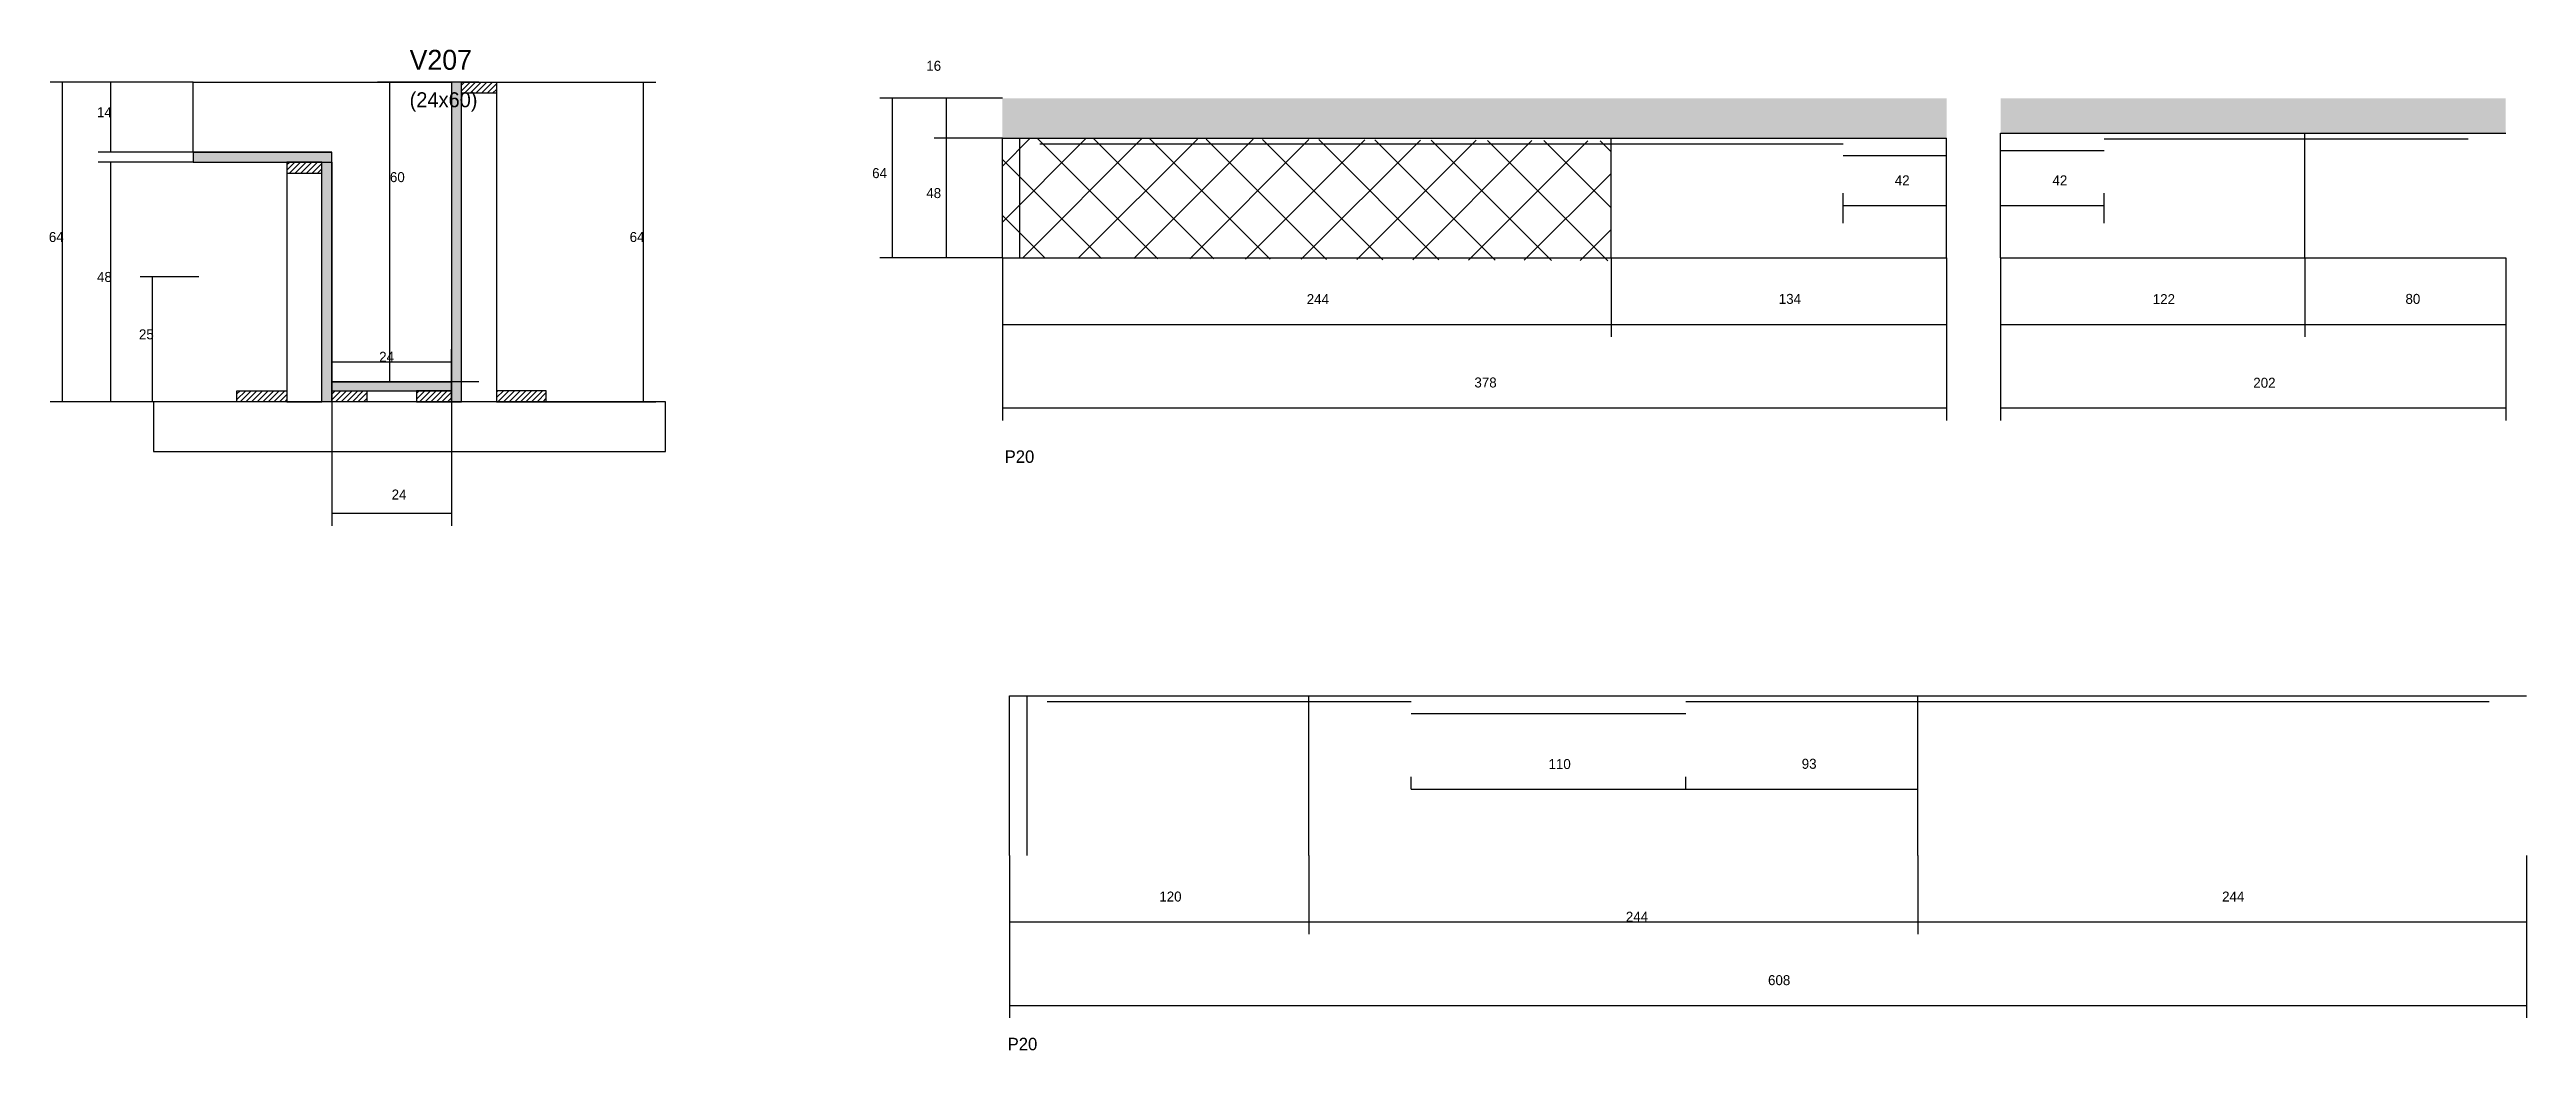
# Model space of a CAD drawing. Header units: metres. Extents: x 3217 to 5468, y 7871 to 9160.
# Drawn here: x 4421 to 5414, y 8759 to 9160 of the extents above; entities that cross this region are included whole.
import ezdxf

# ---------------------------------------------------------------- set-up
doc = ezdxf.new("R2010")
doc.units = ezdxf.units.M
for name, color, linetype in [('CONCRETO', 251, 'Continuous'), ('COTA', 241, 'Continuous'), ('Hachura', 253, 'Continuous'), ('Madeira', 126, 'Continuous'), ('NOMENCLATURA', 7, 'Continuous'), ('Painéis', 200, 'Continuous'), ('REAPROVEITAMENTO', 251, 'Continuous'), ('SARR_2.2x7', 40, 'Continuous'), ('Texto Seção', 7, 'Continuous')]:
    doc.layers.add(name, color=color, linetype=linetype)

msp = doc.modelspace()

# ---------------------------------------------------------------- texts
at = {"layer": 'COTA'}
for s, p in [('14', (4440.2, 9133.2)), ('60', (4557.6, 9107.2)), ('64', (4750.9, 9108.8)), ('48', (4772.6, 9100.8)), ('42', (5160.8, 9105.9)), ('42', (5224, 9105.9)), ('64', (4420.9, 9083.2)), ('64', (4653.7, 9083.2)), ('48', (4440.2, 9067.2)), ('244', (4925.1, 9058.3)), ('134', (5114.3, 9058.4)), ('122', (5264.2, 9058.3)), ('80', (5365.5, 9058.4)), ('25', (4457, 9044.2)), ('24', (4553.3, 9035.2)), ('378', (4992.3, 9024.9)), ('202', (5304.5, 9024.8)), ('24', (4558.3, 8980)), ('120', (4866, 8818.9)), ('244', (5292, 8818.9)), ('244', (5053, 8810.8)), ('608', (5110, 8785.4))]:
    msp.add_text(s, height=4, dxfattribs=at).set_placement(p)
at = {"layer": 'NOMENCLATURA'}
for p in [(4804, 8994.7), (4805.2, 8759.3)]:
    msp.add_text('P20', height=5, dxfattribs=at).set_placement(p)
at = {"layer": 'Painéis'}
for s, p in [('16', (4772.6, 9151.8)), ('110', (5022, 8872)), ('93', (5123.5, 8872.1))]:
    msp.add_text(s, height=4, dxfattribs=at).set_placement(p)
at = {"layer": 'Texto Seção'}
for s, height, p in [('V207', 8, (4565.5, 9152.2)), ('(24x60)', 6, (4565.5, 9137.2))]:
    msp.add_text(s, height=height, dxfattribs=at).set_placement(p)

# ---------------------------------------------------------------- hatches: boundary and pattern name
at = {"layer": 'COTA'}
h = msp.add_hatch(dxfattribs=at)
h.set_pattern_fill('AR-CONC', scale=0.03)
h.paths.add_polyline_path([(5181.6, 9140.8), (4803.1, 9140.8), (4803.1, 9140.8), (4803.1, 9124.8), (4803.1, 9124.8), (5181.6, 9124.8), (5181.6, 9124.8), (5181.6, 9140.8)])
h = msp.add_hatch(dxfattribs=at)
h.set_pattern_fill('AR-CONC', scale=0.03)
h.paths.add_polyline_path([(5405.7, 9126.8), (5405.7, 9140.8), (5405.7, 9140.8), (5203.2, 9140.8), (5203.2, 9140.8), (5203.2, 9126.8), (5203.2, 9126.8), (5405.7, 9126.8)])
at = {"layer": 'Hachura'}
h = msp.add_hatch(color=8, dxfattribs=at)
h.dxf.hatch_style = 1
h.paths.add_polyline_path([(4586.3, 9147.2), (4582.3, 9147.2), (4582.3, 9147.2), (4582.3, 9019.2), (4582.3, 9019.2), (4586.3, 9019.2), (4586.3, 9019.2), (4586.3, 9147.2)])
h = msp.add_hatch(dxfattribs=at)
h.set_pattern_fill('ANSI31', scale=0.5)
h.paths.add_polyline_path([(4586.3, 9142.8), (4586.3, 9147.2), (4586.3, 9147.2), (4600.3, 9147.2), (4600.3, 9147.2), (4600.3, 9142.8), (4600.3, 9142.8), (4586.3, 9142.8)])
h = msp.add_hatch(color=8, dxfattribs=at)
h.dxf.hatch_style = 1
h.paths.add_polyline_path([(4534.3, 9115.2), (4534.3, 9119.2), (4534.3, 9119.2), (4478.7, 9119.2), (4478.7, 9119.2), (4478.7, 9115.2), (4478.7, 9115.2), (4534.3, 9115.2)])
h = msp.add_hatch(dxfattribs=at)
h.set_pattern_fill('ANSI31', scale=0.5)
h.paths.add_polyline_path([(4530.3, 9110.8), (4530.3, 9115.2), (4530.3, 9115.2), (4516.3, 9115.2), (4516.3, 9115.2), (4516.3, 9110.8), (4516.3, 9110.8), (4530.3, 9110.8)])
h = msp.add_hatch(color=8, dxfattribs=at)
h.dxf.hatch_style = 1
h.paths.add_polyline_path([(4530.3, 9119.2), (4534.3, 9119.2), (4534.3, 9119.2), (4534.3, 9019.2), (4534.3, 9019.2), (4530.3, 9019.2), (4530.3, 9019.2), (4530.3, 9119.2)])
h = msp.add_hatch(color=8, dxfattribs=at)
h.dxf.hatch_style = 1
h.paths.add_polyline_path([(4582.3, 9023.6), (4582.3, 9027.2), (4582.3, 9027.2), (4534.3, 9027.2), (4534.3, 9027.2), (4534.3, 9023.6), (4534.3, 9023.6), (4582.3, 9023.6)])
h = msp.add_hatch(dxfattribs=at)
h.set_pattern_fill('ANSI31', scale=0.5)
h.paths.add_polyline_path([(4496.3, 9019.2), (4496.3, 9023.6), (4496.3, 9023.6), (4516.3, 9023.6), (4516.3, 9023.6), (4516.3, 9019.2), (4516.3, 9019.2), (4496.3, 9019.2)])
h = msp.add_hatch(dxfattribs=at)
h.set_pattern_fill('ANSI31', scale=0.5)
h.paths.add_polyline_path([(4534.3, 9019.2), (4534.3, 9023.6), (4534.3, 9023.6), (4548.3, 9023.6), (4548.3, 9023.6), (4548.3, 9019.2), (4548.3, 9019.2), (4534.3, 9019.2)])
h = msp.add_hatch(dxfattribs=at)
h.set_pattern_fill('ANSI31', scale=0.5)
h.paths.add_polyline_path([(4582.3, 9019.2), (4582.3, 9023.6), (4582.3, 9023.6), (4568.3, 9023.6), (4568.3, 9023.6), (4568.3, 9019.2), (4568.3, 9019.2), (4582.3, 9019.2)])
h = msp.add_hatch(dxfattribs=at)
h.set_pattern_fill('ANSI31', scale=0.5)
h.paths.add_polyline_path([(4620.3, 9019.2), (4620.3, 9023.6), (4620.3, 9023.6), (4600.3, 9023.6), (4600.3, 9023.6), (4600.3, 9019.2), (4600.3, 9019.2), (4620.3, 9019.2)])
at = {"layer": 'REAPROVEITAMENTO'}
h = msp.add_hatch(dxfattribs=at)
h.set_pattern_fill('ANSI37', scale=5)
h.paths.add_polyline_path([(4803.1, 9124.8), (4803.1, 9076.8), (4803.1, 9076.8), (5047.1, 9075.7), (5047.1, 9075.7), (5047.1, 9123.7), (5047.1, 9123.7), (4803.1, 9124.8)])

# ---------------------------------------------------------------- linework, layer by layer
at = {"layer": 'CONCRETO'}
msp.add_lwpolyline([(4478.7, 9119.2), (4478.7, 9147.2), (4582.3, 9147.2), (4582.3, 9119.2), (4582.3, 9119.2), (4582.3, 9027.2), (4534.3, 9027.2), (4534.3, 9119.2)], close=True, dxfattribs=at)
at = {"layer": 'COTA'}
for p, q in [((4478.7, 9147.2), (4421.4, 9147.2)), ((4426.4, 9019.2), (4426.4, 9147.2)), ((4478.7, 9147.2), (4440.7, 9147.2)), ((4445.7, 9119.2), (4445.7, 9147.2)), ((4593.3, 9147.2), (4552.6, 9147.2)), ((4557.6, 9027.2), (4557.6, 9147.2)), ((4600.3, 9147.2), (4664.2, 9147.2)), ((4659.2, 9019.2), (4659.2, 9147.2)), ((4803.1, 9140.8), (4754, 9140.8)), ((4759, 9076.8), (4759, 9140.8)), ((4803.1, 9124.8), (4775.7, 9124.8)), ((4780.7, 9076.8), (4780.7, 9124.8)), ((4478.7, 9119.2), (4440.7, 9119.2)), ((4478.7, 9115.2), (4440.7, 9115.2)), ((4445.7, 9019.2), (4445.7, 9115.2)), ((5140.1, 9090.8), (5140.1, 9102.8)), ((5140.1, 9097.8), (5181.6, 9097.8)), ((5181.6, 9090.8), (5181.6, 9102.8)), ((5203.2, 9090.8), (5203.2, 9102.8)), ((5203.2, 9097.8), (5244.7, 9097.8)), ((5244.7, 9090.8), (5244.7, 9102.8)), ((4803.1, 9076.8), (4754, 9076.8)), ((4803.1, 9076.8), (4775.7, 9076.8)), ((4803.1, 9076.8), (4803.1, 9045.2)), ((4803.1, 9076.8), (4803.1, 9011.7)), ((5047.1, 9076.8), (5047.1, 9045.2)), ((5047.1, 9076.8), (5047.1, 9045.2)), ((5181.6, 9076.8), (5181.6, 9045.2)), ((5181.6, 9076.8), (5181.6, 9011.7)), ((5203.2, 9076.8), (5203.2, 9045.2)), ((5203.2, 9076.8), (5203.2, 9011.7)), ((5325.2, 9076.8), (5325.2, 9045.2)), ((5325.2, 9076.8), (5325.2, 9045.2)), ((5405.7, 9076.8), (5405.7, 9045.2)), ((5405.7, 9076.8), (5405.7, 9011.7)), ((4481, 9069.2), (4457.5, 9069.2)), ((4462.5, 9019.2), (4462.5, 9069.2)), ((4803.1, 9050.2), (5047.1, 9050.2)), ((5047.1, 9050.2), (5181.6, 9050.2)), ((5203.2, 9050.2), (5325.2, 9050.2)), ((5325.2, 9050.2), (5405.7, 9050.2)), ((4534.3, 9019.2), (4534.3, 9040.2)), ((4534.3, 9035.2), (4582.3, 9035.2)), ((4582.3, 9019.2), (4582.3, 9040.2)), ((4593.3, 9027.2), (4552.6, 9027.2)), ((4500.7, 9019.2), (4421.4, 9019.2)), ((4500.7, 9019.2), (4440.7, 9019.2)), ((4481, 9019.2), (4457.5, 9019.2)), ((4534.3, 9019.2), (4534.3, 8969.5)), ((4582.3, 9019.2), (4582.3, 8969.5)), ((4615.9, 9019.2), (4664.2, 9019.2)), ((4803.1, 9016.7), (5181.6, 9016.7)), ((5203.2, 9016.7), (5405.7, 9016.7)), ((4534.3, 8974.5), (4582.3, 8974.5)), ((4806, 8837.3), (4806, 8805.8)), ((4806, 8837.3), (4806, 8772.3)), ((4926, 8837.3), (4926, 8805.8)), ((4926, 8837.3), (4926, 8805.8)), ((5170, 8837.3), (5170, 8805.8)), ((5170, 8837.3), (5170, 8805.8)), ((5414, 8837.3), (5414, 8805.8)), ((5414, 8837.3), (5414, 8772.3)), ((4806, 8810.8), (4926, 8810.8)), ((4926, 8810.8), (5170, 8810.8)), ((5170, 8810.8), (5414, 8810.8)), ((4806, 8777.3), (5414, 8777.3))]:
    msp.add_line(p, q, dxfattribs=at)
at = {"layer": 'Madeira'}
for points in [[(4586.3, 9142.8), (4586.3, 9147.2), (4600.3, 9147.2), (4600.3, 9142.8)], [(4586.3, 9147.2), (4600.3, 9147.2), (4600.3, 9019.2), (4586.3, 9019.2)], [(4530.3, 9110.8), (4530.3, 9115.2), (4516.3, 9115.2), (4516.3, 9110.8)], [(4530.3, 9115.2), (4516.3, 9115.2), (4516.3, 9019.2), (4530.3, 9019.2)], [(4462.9, 8999.2), (4668.1, 8999.2), (4668.1, 9019.2), (4462.9, 9019.2)], [(4496.3, 9019.2), (4496.3, 9023.6), (4516.3, 9023.6), (4516.3, 9019.2)], [(4534.3, 9019.2), (4534.3, 9023.6), (4548.3, 9023.6), (4548.3, 9019.2)], [(4582.3, 9019.2), (4582.3, 9023.6), (4568.3, 9023.6), (4568.3, 9019.2)], [(4620.3, 9019.2), (4620.3, 9023.6), (4600.3, 9023.6), (4600.3, 9019.2)]]:
    msp.add_lwpolyline(points, close=True, dxfattribs=at)
at = {"layer": 'Painéis'}
for p, q in [((4803.1, 9140.8), (4775.7, 9140.8)), ((4780.7, 9124.8), (4780.7, 9140.8)), ((4803.1, 9124.8), (4775.7, 9124.8)), ((4803.1, 9124.8), (5181.6, 9124.8)), ((4803.1, 9076.8), (4803.1, 9124.8)), ((5047.1, 9076.8), (5047.1, 9124.8)), ((5181.6, 9076.8), (5181.6, 9124.8)), ((5203.2, 9126.8), (5405.7, 9126.8)), ((5203.2, 9076.8), (5203.2, 9126.8)), ((5325.2, 9076.8), (5325.2, 9126.8)), ((4478.7, 9119.2), (4534.3, 9119.2)), ((4803.1, 9076.8), (5181.6, 9076.8)), ((5203.2, 9076.8), (5405.7, 9076.8)), ((4534.3, 9027.2), (4582.3, 9027.2)), ((4806, 8901.3), (5414, 8901.3)), ((4806, 8837.3), (4806, 8901.3)), ((4926, 8837.3), (4926, 8901.3)), ((5170, 8837.3), (5170, 8901.3)), ((4967, 8863.9), (4967, 8868.9)), ((5077, 8863.9), (5077, 8868.9)), ((5077, 8863.9), (5077, 8868.9)), ((5170, 8863.9), (5170, 8868.9)), ((4967, 8863.9), (5077, 8863.9)), ((5077, 8863.9), (5170, 8863.9))]:
    msp.add_line(p, q, dxfattribs=at)
for points in [[(4586.3, 9147.2), (4582.3, 9147.2), (4582.3, 9019.2), (4586.3, 9019.2)], [(4534.3, 9115.2), (4534.3, 9119.2), (4478.7, 9119.2), (4478.7, 9115.2)], [(4530.3, 9115.2), (4534.3, 9115.2), (4534.3, 9019.2), (4530.3, 9019.2)], [(4582.3, 9023.6), (4582.3, 9027.2), (4534.3, 9027.2), (4534.3, 9023.6)]]:
    msp.add_lwpolyline(points, close=True, dxfattribs=at)
at = {"layer": 'SARR_2.2x7'}
for p, q in [((4810.1, 9076.8), (4810.1, 9124.8)), ((5244.7, 9124.6), (5325.2, 9124.6)), ((5325.2, 9124.6), (5390.7, 9124.6)), ((4818.1, 9122.6), (5047.1, 9122.6)), ((5047.1, 9122.6), (5140.1, 9122.6)), ((5140.1, 9117.8), (5181.6, 9117.8)), ((5203.2, 9119.8), (5244.7, 9119.8)), ((4813, 8837.3), (4813, 8901.3)), ((4821, 8899.1), (4926, 8899.1)), ((4926, 8899.1), (4967, 8899.1)), ((5077, 8899.1), (5170, 8899.1)), ((5170, 8899.1), (5399, 8899.1)), ((4967, 8894.3), (5077, 8894.3))]:
    msp.add_line(p, q, dxfattribs=at)

msp.set_redraw_order([(e.dxf.handle, doc.entitydb.next_handle()) for e in msp.query("TEXT MTEXT ATTDEF DIMENSION ARC_DIMENSION")])  # texts and dimensions are drawn at this point

doc.saveas('drawing.dxf')
